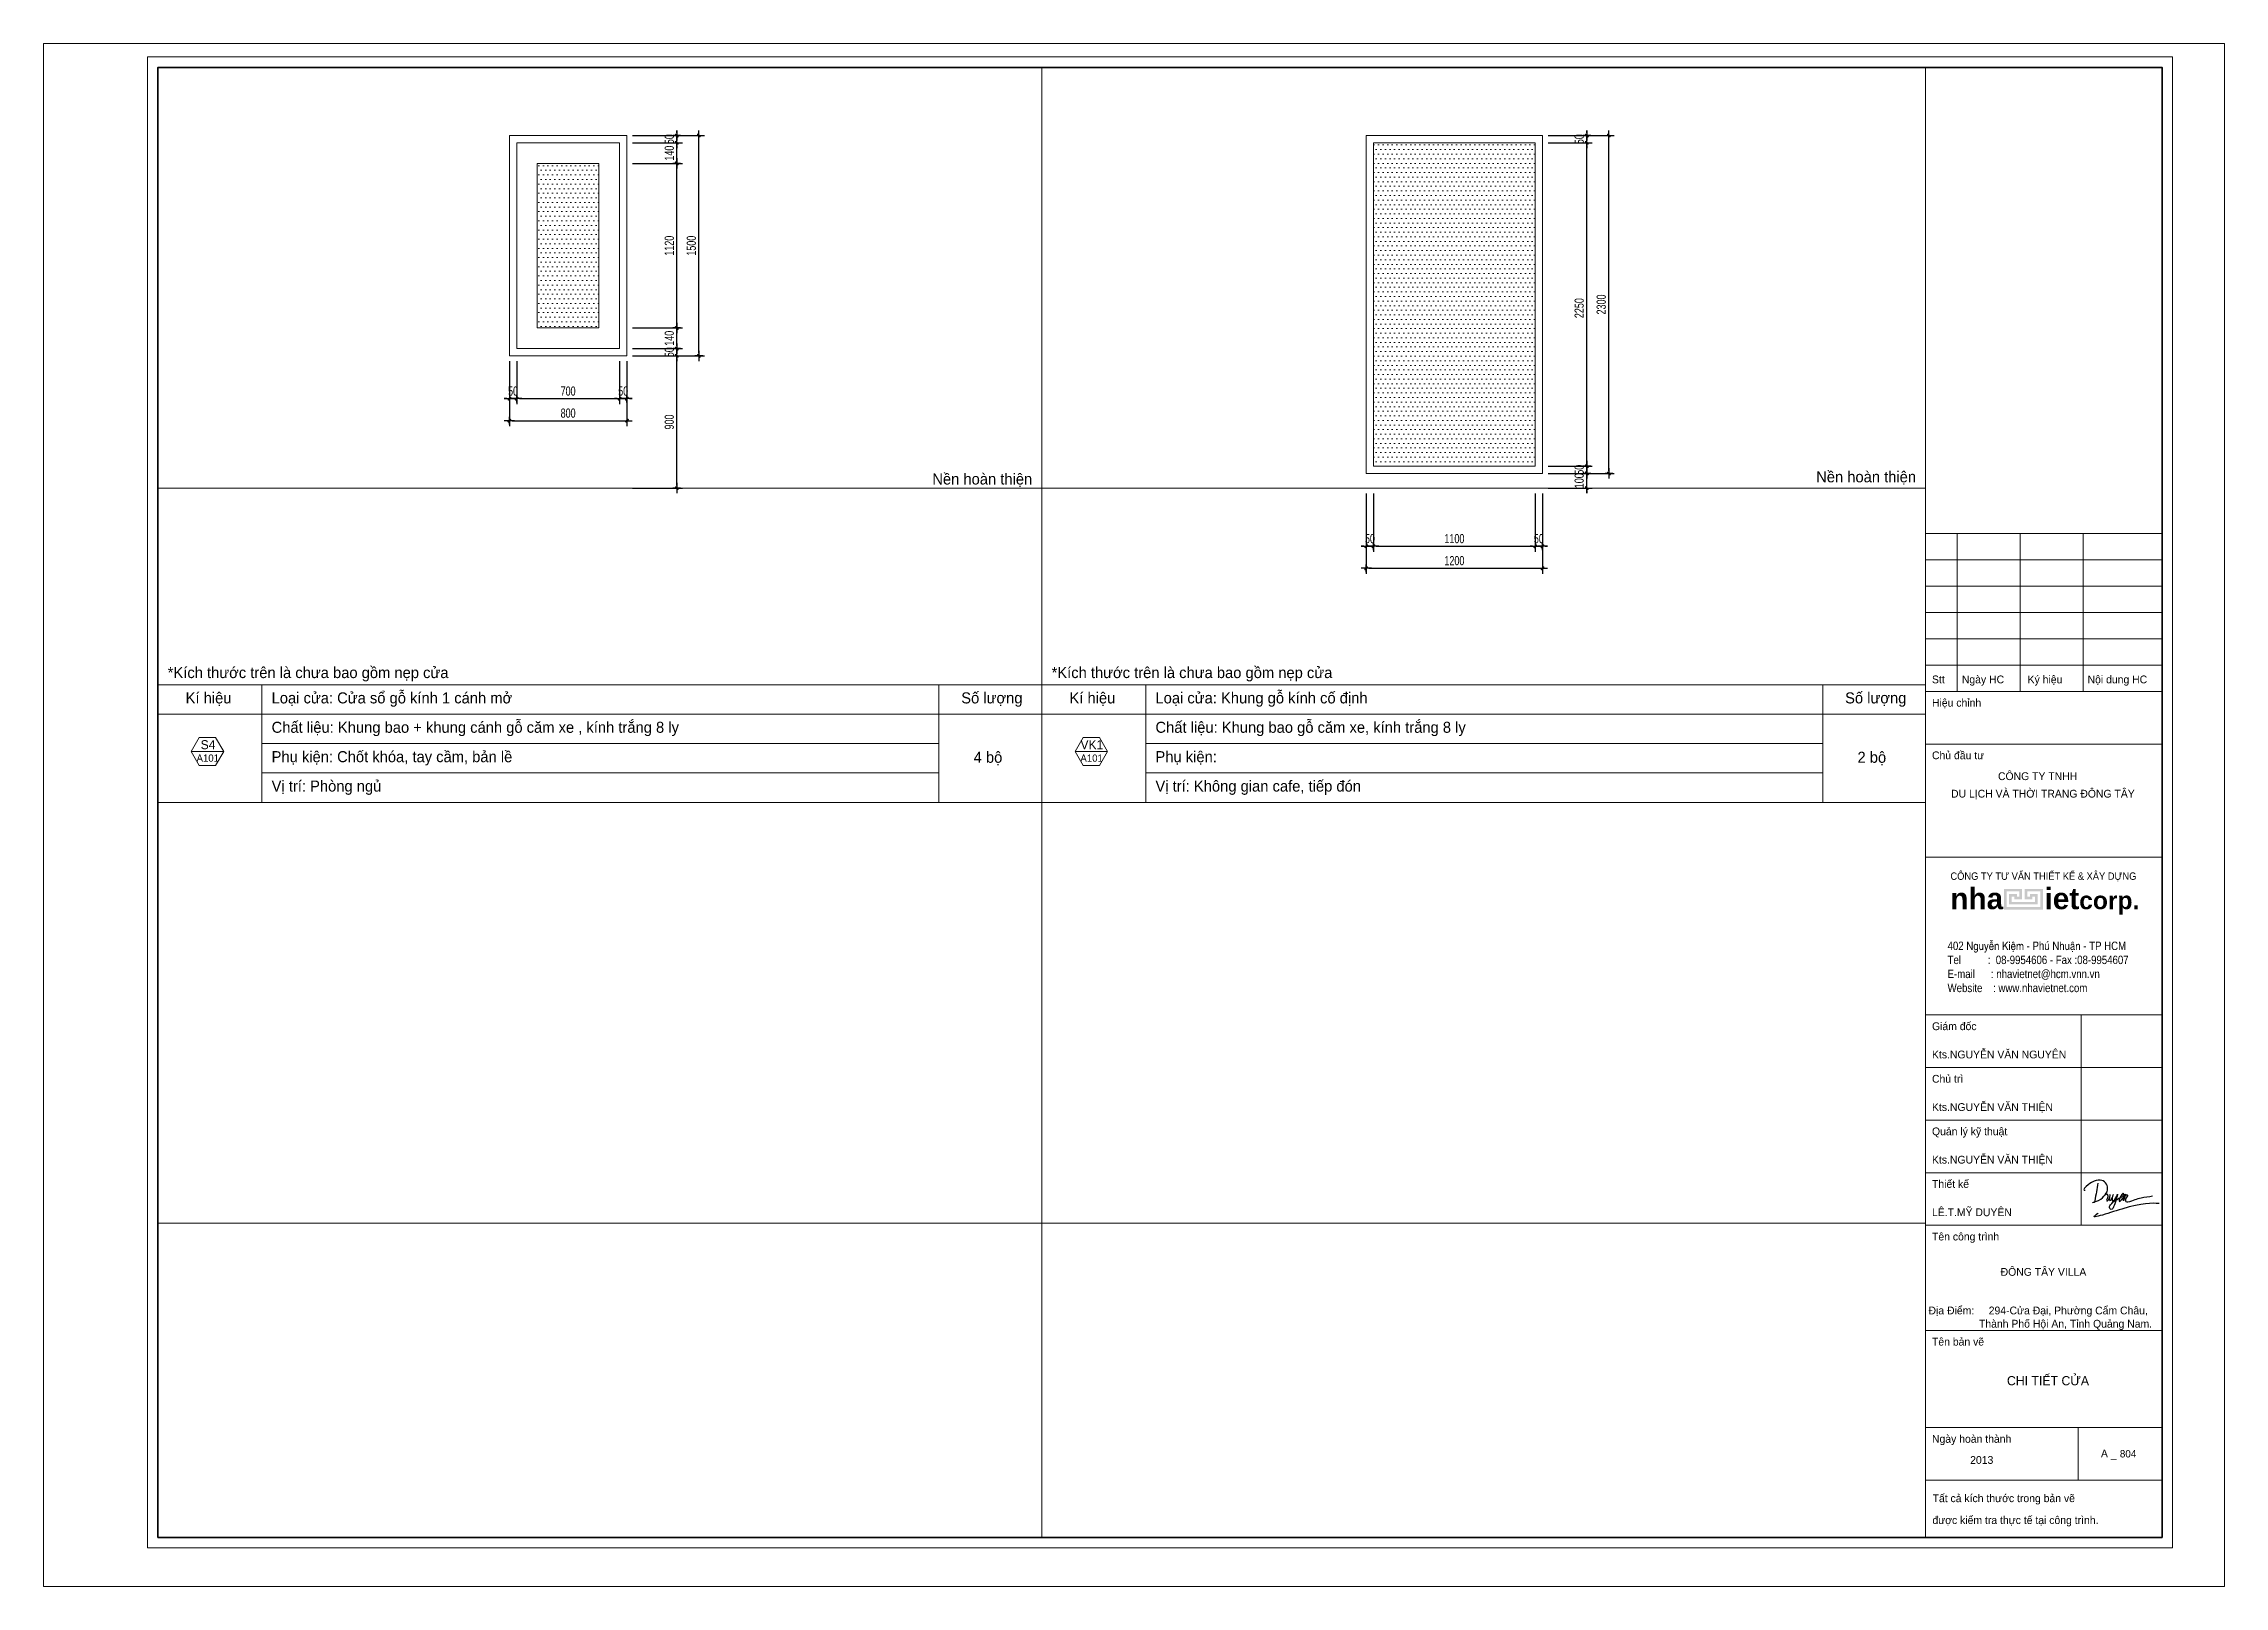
# Model space of a CAD drawing. Header units: inches. Extents: x 88947 to 296847, y 35049 to 161062.
# Drawn here: x 252297 to 267147, y 56051 to 66552 of the extents above; entities that cross this region are included whole.
import ezdxf
from ezdxf.enums import TextEntityAlignment as Align
from ezdxf.xclip import XClip

# ---------------------------------------------------------------- set-up
doc = ezdxf.new("R2010")
doc.units = ezdxf.units.IN
doc.header["$MEASUREMENT"] = 0
doc.header["$XCLIPFRAME"] = 0
doc.header["$PDMODE"] = 1
doc.layers.add('$AUDIT_BAD_LAYER1', color=7, linetype='Continuous')
doc.layers.add('text', color=2, linetype='Continuous')
for name, color, linetype, lineweight in [('0.15', 175, 'Continuous', 20), ('0.4', 1, 'Continuous', 30), ('A-Dims', 145, 'Continuous', 25), ('A-Text', 30, 'Continuous', 9), ('A-Wall', 2, 'Continuous', 35), ('CUA', 42, 'Continuous', 20), ('DIM', 7, 'Continuous', 25), ('DOOR', 142, 'Continuous', 15), ('HACTH', 8, 'Continuous', 5), ('KHUNG 2', 144, 'Continuous', 18), ('KY HIEU', 4, 'Continuous', 25), ('NETMANH', 192, 'Continuous', 18)]:
    doc.layers.add(name, color=color, linetype=linetype, lineweight=lineweight)
doc.styles.add('FRANKO', font='VFRANKO.TTF')
doc.styles.add('KH-TEXT', font='VAVON.TTF')
doc.styles.add('KHUNGTEN', font='VHELVEB.TTF')
doc.styles.add('VNI-HELVE-CONDENSE', font='VNARIAL.TTF', dxfattribs={"width": 0.7})
doc.dimstyles.new('TAS-50', dxfattribs={"dimscale": 25, "dimtxt": 2.5, "dimasz": 0.7, "dimexe": 1.5, "dimexo": 1.5, "dimgap": 0.8, "dimtad": 1, "dimdec": 0, "dimzin": 3, "dimdsep": 46, "dimtxsty": 'VNI-HELVE-CONDENSE', "dimblk": 'TICK', "dimcen": 2.5, "dimclrt": 71, "dimazin": 2, "dimtfac": 0.75, "dimtdec": 0, "dimtix": 1, "dimtmove": 2, "dimatfit": 2, "dimldrblk": 'TICK123', "dimfxl": 1.5, "dimtolj": 1, "dimtzin": 0, "dimarcsym": 0})

msp = doc.modelspace()

# ---------------------------------------------------------------- texts
at = {"layer": 'A-Text', "style": 'FRANKO'}
for s, p in [('Neàn hoaøn thieän', (258348.9, 63551.5)), ('Neàn hoaøn thieän', (264367.5, 63566.2)), ('*Kích thöôùc treân laø chöa bao goàm neïp cöûa', (253142.5, 62233.8)), ('*Kích thöôùc treân laø chöa bao goàm neïp cöûa', (259161.1, 62233.8)), ('Kí hieäu', (253264.3, 62061.4)), ('Loaïi cöûa: Cöûa soå goã kính 1 caùnh môû ', (253849.8, 62061.4)), ('Soá löôïng', (258545.9, 62061.4)), ('Kí hieäu', (259282.9, 62061.4)), ('Loaïi cöûa: Khung goã kính coá ñònh ', (259868.4, 62061.4)), ('Soá löôïng', (264564.5, 62061.4)), ('Chaát lieäu: Khung bao + khung caùnh goã caêm xe , kính traéng 8 ly ', (253849.8, 61861.4)), ('Chaát lieäu: Khung bao goã caêm xe, kính traéng 8 ly ', (259868.4, 61861.4)), ('Phuï kieän: Choát khoùa, tay caàm, baûn leà', (253849.8, 61661.4)), ('4 boä', (258630.3, 61657.4)), ('Phuï kieän:', (259868.4, 61661.4)), ('2 boä', (264648.9, 61657.4)), ('Vò trí: Phoøng nguû', (253849.8, 61461.4)), ('Vò trí: Khoâng gian cafe, tieáp ñoùn', (259868.4, 61461.4))]:
    msp.add_text(s, height=75, dxfattribs=at).set_placement(p)
at = {"layer": 'text', "style": 'FRANKO'}
for s, height, p in [('CHI TIEÁT CÖÛA', 62.5, (265666.7, 57420)), ('804', 50, (266435.7, 56928.8))]:
    msp.add_text(s, height=height, dxfattribs=at).set_placement(p)

# ---------------------------------------------------------------- blocks, each defined once
blk = doc.blocks.new('A$C48464BC3')
at = {"layer": 'HACTH'}
h = blk.add_hatch(dxfattribs=at)
h.set_pattern_fill('DOTS', color=256, scale=500, style=0)
h.set_pattern_definition([(0, (190, 190), (15.625, 31.25), [0, -31.25])])
h.paths.add_polyline_path([(610, 1310), (190, 1310), (190, 190), (610, 190)])
at = {"layer": 'CUA'}
for points in [[(0, 1500), (800, 1500), (800, 0), (0, 0)], [(750, 1450), (50, 1450), (50, 50), (750, 50)], [(750, 1450), (750, 1450), (750, 50), (750, 50)], [(610, 1310), (190, 1310), (190, 190), (610, 190)]]:
    blk.add_lwpolyline(points, close=True, dxfattribs=at)
blk.add_lwpolyline([(750, 1450), (750, 50), (50, 50), (50, 1450), (750, 1450)], dxfattribs=at)
blk = doc.blocks.new('TICK')
at = {"layer": 'A-Dims', "color": 1}
for p, q in [((-2, 0), (2, 0)), ((0, 1.5), (0, -1.5))]:
    blk.add_line(p, q, dxfattribs=at)
at = {"layer": 'A-Dims', "color": 1, "const_width": 0.788}
blk.add_lwpolyline([(-0.33, -0.35), (0.38, 0.38)], dxfattribs=at)
at = {"layer": 'A-Dims', "color": 1, "const_width": 0.394}
for points in [[(0.24, 0.52, -0.414214), (0.52, 0.52, -1)], [(0.52, 0.52, -0.414214), (0.52, 0.24, -1)], [(-0.47, -0.21, 0.414214), (-0.47, -0.49, 1)], [(-0.47, -0.49, 0.414214), (-0.19, -0.49, 1)]]:
    blk.add_lwpolyline(points, format="xyb", dxfattribs=at)
blk = doc.blocks.new('*D3523')
at = {"layer": 'Defpoints', "color": 0}
for p in [(256269, 64477), (256609, 64477), (256269, 64427)]:
    blk.add_point(p, dxfattribs=at)
at = {"layer": 'DIM', "color": 0, "lineweight": -2}
for p, q in [((256307, 64477), (256647, 64477)), ((256609, 64495), (256609, 64512)), ((256609, 64427), (256609, 64477)), ((256307, 64427), (256647, 64427)), ((256609, 64410), (256609, 64392))]:
    blk.add_line(p, q, dxfattribs=at)
at = {"layer": 'DIM', "color": 0, "lineweight": -2, "xscale": 17.5, "yscale": 17.5, "zscale": 17.5}
for p, rotation in [((256609, 64477), 270), ((256609, 64427), 90)]:
    blk.add_blockref('TICK', p, dxfattribs=dict(at, rotation=rotation))
at = {"layer": 'DIM', "color": 71, "insert": (256558, 64452), "char_height": 62.5, "attachment_point": 5, "rotation": 90, "style": 'VNI-HELVE-CONDENSE'}
blk.add_mtext('\\A1;50', dxfattribs=at)
blk = doc.blocks.new('TICK123')
at = {"layer": 'A-Dims', "color": 1}
blk.add_lwpolyline([(0.05, 0, 0, 0.84, 0), (-2.11, 0, 8.4, 8.4, 0)], format="xyseb", dxfattribs=at)
blk = doc.blocks.new('*D3524')
at = {"layer": 'Defpoints', "color": 0}
for p in [(256269, 64617), (256609, 64617), (256269, 64477)]:
    blk.add_point(p, dxfattribs=at)
at = {"layer": 'DIM', "color": 0, "lineweight": -2}
for p, q in [((256307, 64617), (256647, 64617)), ((256609, 64495), (256609, 64600)), ((256307, 64477), (256647, 64477))]:
    blk.add_line(p, q, dxfattribs=at)
at = {"layer": 'DIM', "color": 0, "lineweight": -2, "xscale": 17.5, "yscale": 17.5, "zscale": 17.5}
for p, rotation in [((256609, 64617), 90), ((256609, 64477), 270)]:
    blk.add_blockref('TICK', p, dxfattribs=dict(at, rotation=rotation))
at = {"layer": 'DIM', "color": 71, "insert": (256558, 64547), "char_height": 62.5, "attachment_point": 5, "rotation": 90, "style": 'VNI-HELVE-CONDENSE'}
blk.add_mtext('\\A1;140', dxfattribs=at)
blk = doc.blocks.new('*D3525')
at = {"layer": 'Defpoints', "color": 0}
for p in [(256269, 65927), (256269, 65877), (256609, 65927)]:
    blk.add_point(p, dxfattribs=at)
at = {"layer": 'DIM', "color": 0, "lineweight": -2}
for p, q in [((256609, 65945), (256609, 65962)), ((256307, 65927), (256647, 65927)), ((256307, 65877), (256647, 65877)), ((256609, 65877), (256609, 65927)), ((256609, 65860), (256609, 65842))]:
    blk.add_line(p, q, dxfattribs=at)
at = {"layer": 'DIM', "color": 0, "lineweight": -2, "xscale": 17.5, "yscale": 17.5, "zscale": 17.5}
for p, rotation in [((256609, 65927), 270), ((256609, 65877), 90)]:
    blk.add_blockref('TICK', p, dxfattribs=dict(at, rotation=rotation))
at = {"layer": 'DIM', "color": 71, "insert": (256558, 65902), "char_height": 62.5, "attachment_point": 5, "rotation": 90, "style": 'VNI-HELVE-CONDENSE'}
blk.add_mtext('\\A1;50', dxfattribs=at)
blk = doc.blocks.new('*D3526')
at = {"layer": 'Defpoints', "color": 0}
for p in [(256269, 65737), (256609, 65737), (256269, 64617)]:
    blk.add_point(p, dxfattribs=at)
at = {"layer": 'DIM', "color": 0, "lineweight": -2}
for p, q in [((256307, 65737), (256647, 65737)), ((256609, 64635), (256609, 65720)), ((256307, 64617), (256647, 64617))]:
    blk.add_line(p, q, dxfattribs=at)
at = {"layer": 'DIM', "color": 0, "lineweight": -2, "xscale": 17.5, "yscale": 17.5, "zscale": 17.5}
for p, rotation in [((256609, 65737), 90), ((256609, 64617), 270)]:
    blk.add_blockref('TICK', p, dxfattribs=dict(at, rotation=rotation))
at = {"layer": 'DIM', "color": 71, "insert": (256558, 65177), "char_height": 62.5, "attachment_point": 5, "rotation": 90, "style": 'VNI-HELVE-CONDENSE'}
blk.add_mtext('\\A1;1120', dxfattribs=at)
blk = doc.blocks.new('*D3527')
at = {"layer": 'Defpoints', "color": 0}
for p in [(256269, 65877), (256609, 65877), (256269, 65737)]:
    blk.add_point(p, dxfattribs=at)
at = {"layer": 'DIM', "color": 0, "lineweight": -2}
for p, q in [((256307, 65877), (256647, 65877)), ((256609, 65755), (256609, 65860)), ((256307, 65737), (256647, 65737))]:
    blk.add_line(p, q, dxfattribs=at)
at = {"layer": 'DIM', "color": 0, "lineweight": -2, "xscale": 17.5, "yscale": 17.5, "zscale": 17.5}
for p, rotation in [((256609, 65877), 90), ((256609, 65737), 270)]:
    blk.add_blockref('TICK', p, dxfattribs=dict(at, rotation=rotation))
at = {"layer": 'DIM', "color": 71, "insert": (256558, 65807), "char_height": 62.5, "attachment_point": 5, "rotation": 90, "style": 'VNI-HELVE-CONDENSE'}
blk.add_mtext('\\A1;140', dxfattribs=at)
blk = doc.blocks.new('*D3528')
at = {"layer": 'Defpoints', "color": 0}
for p in [(256419, 65927), (256759, 65927), (256419, 64427)]:
    blk.add_point(p, dxfattribs=at)
at = {"layer": 'DIM', "color": 0, "lineweight": -2}
for p, q in [((256457, 65927), (256797, 65927)), ((256759, 64445), (256759, 65910)), ((256457, 64427), (256797, 64427))]:
    blk.add_line(p, q, dxfattribs=at)
at = {"layer": 'DIM', "color": 0, "lineweight": -2, "xscale": 17.5, "yscale": 17.5, "zscale": 17.5}
for p, rotation in [((256759, 65927), 90), ((256759, 64427), 270)]:
    blk.add_blockref('TICK', p, dxfattribs=dict(at, rotation=rotation))
at = {"layer": 'DIM', "color": 71, "insert": (256708, 65177), "char_height": 62.5, "attachment_point": 5, "rotation": 90, "style": 'VNI-HELVE-CONDENSE'}
blk.add_mtext('\\A1;1500', dxfattribs=at)
blk = doc.blocks.new('*D3529')
at = {"layer": 'Defpoints', "color": 0}
for p in [(256269, 64427), (256609, 64427), (256269, 63527)]:
    blk.add_point(p, dxfattribs=at)
at = {"layer": 'DIM', "color": 0, "lineweight": -2}
for p, q in [((256307, 64427), (256647, 64427)), ((256609, 63545), (256609, 64410)), ((256307, 63527), (256647, 63527))]:
    blk.add_line(p, q, dxfattribs=at)
at = {"layer": 'DIM', "color": 0, "lineweight": -2, "xscale": 17.5, "yscale": 17.5, "zscale": 17.5}
for p, rotation in [((256609, 64427), 90), ((256609, 63527), 270)]:
    blk.add_blockref('TICK', p, dxfattribs=dict(at, rotation=rotation))
at = {"layer": 'DIM', "color": 71, "insert": (256558, 63977), "char_height": 62.5, "attachment_point": 5, "rotation": 90, "style": 'VNI-HELVE-CONDENSE'}
blk.add_mtext('\\A1;900', dxfattribs=at)
blk = doc.blocks.new('*D3530')
at = {"layer": 'Defpoints', "color": 0}
for p in [(255469, 64427), (255519, 64427), (255519, 64136)]:
    blk.add_point(p, dxfattribs=at)
at = {"layer": 'DIM', "color": 0, "lineweight": -2}
for p, q in [((255469, 64390), (255469, 64098)), ((255519, 64390), (255519, 64098)), ((255452, 64136), (255434, 64136)), ((255469, 64136), (255519, 64136)), ((255537, 64136), (255554, 64136))]:
    blk.add_line(p, q, dxfattribs=at)
at = {"layer": 'DIM', "color": 0, "lineweight": -2, "xscale": 17.5, "yscale": 17.5, "zscale": 17.5}
blk.add_blockref('TICK', (255469, 64136), dxfattribs=at)
at = {"layer": 'DIM', "color": 0, "lineweight": -2, "xscale": 17.5, "yscale": 17.5, "zscale": 17.5, "rotation": 180}
blk.add_blockref('TICK', (255519, 64136), dxfattribs=at)
at = {"layer": 'DIM', "color": 71, "insert": (255494, 64187), "char_height": 62.5, "attachment_point": 5, "style": 'VNI-HELVE-CONDENSE'}
blk.add_mtext('\\A1;50', dxfattribs=at)
blk = doc.blocks.new('*D3531')
at = {"layer": 'Defpoints', "color": 0}
for p in [(255519, 64427), (256219, 64427), (256219, 64136)]:
    blk.add_point(p, dxfattribs=at)
at = {"layer": 'DIM', "color": 0, "lineweight": -2}
for p, q in [((255519, 64390), (255519, 64098)), ((256219, 64390), (256219, 64098)), ((255537, 64136), (256202, 64136))]:
    blk.add_line(p, q, dxfattribs=at)
at = {"layer": 'DIM', "color": 0, "lineweight": -2, "xscale": 17.5, "yscale": 17.5, "zscale": 17.5, "rotation": 180}
blk.add_blockref('TICK', (255519, 64136), dxfattribs=at)
at = {"layer": 'DIM', "color": 0, "lineweight": -2, "xscale": 17.5, "yscale": 17.5, "zscale": 17.5}
blk.add_blockref('TICK', (256219, 64136), dxfattribs=at)
at = {"layer": 'DIM', "color": 71, "insert": (255869, 64187), "char_height": 62.5, "attachment_point": 5, "style": 'VNI-HELVE-CONDENSE'}
blk.add_mtext('\\A1;700', dxfattribs=at)
blk = doc.blocks.new('*D3532')
at = {"layer": 'Defpoints', "color": 0}
for p in [(256219, 64427), (256269, 64427), (256269, 64136)]:
    blk.add_point(p, dxfattribs=at)
at = {"layer": 'DIM', "color": 0, "lineweight": -2}
for p, q in [((256219, 64390), (256219, 64098)), ((256269, 64390), (256269, 64098)), ((256202, 64136), (256184, 64136)), ((256219, 64136), (256269, 64136)), ((256287, 64136), (256304, 64136))]:
    blk.add_line(p, q, dxfattribs=at)
at = {"layer": 'DIM', "color": 0, "lineweight": -2, "xscale": 17.5, "yscale": 17.5, "zscale": 17.5}
blk.add_blockref('TICK', (256219, 64136), dxfattribs=at)
at = {"layer": 'DIM', "color": 0, "lineweight": -2, "xscale": 17.5, "yscale": 17.5, "zscale": 17.5, "rotation": 180}
blk.add_blockref('TICK', (256269, 64136), dxfattribs=at)
at = {"layer": 'DIM', "color": 71, "insert": (256244, 64187), "char_height": 62.5, "attachment_point": 5, "style": 'VNI-HELVE-CONDENSE'}
blk.add_mtext('\\A1;50', dxfattribs=at)
blk = doc.blocks.new('*D3533')
at = {"layer": 'Defpoints', "color": 0}
for p in [(255469, 64427), (256269, 64427), (256269, 63986)]:
    blk.add_point(p, dxfattribs=at)
at = {"layer": 'DIM', "color": 0, "lineweight": -2}
for p, q in [((255469, 64390), (255469, 63948)), ((256269, 64390), (256269, 63948)), ((255487, 63986), (256252, 63986))]:
    blk.add_line(p, q, dxfattribs=at)
at = {"layer": 'DIM', "color": 0, "lineweight": -2, "xscale": 17.5, "yscale": 17.5, "zscale": 17.5, "rotation": 180}
blk.add_blockref('TICK', (255469, 63986), dxfattribs=at)
at = {"layer": 'DIM', "color": 0, "lineweight": -2, "xscale": 17.5, "yscale": 17.5, "zscale": 17.5}
blk.add_blockref('TICK', (256269, 63986), dxfattribs=at)
at = {"layer": 'DIM', "color": 71, "insert": (255869, 64037), "char_height": 62.5, "attachment_point": 5, "style": 'VNI-HELVE-CONDENSE'}
blk.add_mtext('\\A1;800', dxfattribs=at)
blk = doc.blocks.new('KH-WIN')
blk.add_line((-4.52, 0), (4.52, 0))
blk.add_lwpolyline([(-2.26, 3.91), (-4.52, 0), (-2.26, -3.91), (2.26, -3.91), (4.52, 0), (2.26, 3.91)], close=True)
at = {"color": 3, "style": 'KH-TEXT'}
blk.add_attdef('SYMBOL', text='', height=2.5, dxfattribs=at).set_placement((0.15, 1.89), align=Align.MIDDLE_CENTER)
at = {"style": 'KH-TEXT'}
blk.add_attdef('TYPE', text='', height=2, dxfattribs=at).set_placement((0.09, -1.83), align=Align.MIDDLE_CENTER)
blk = doc.blocks.new('A$C22DF5D2D')
for points in [[(-10, 1159), (-123, 479), (-148, 421), (-212, 409), (-104, 451), (219, 660), (363, 901), (147, 1267), (-150, 1235), (-388, 1094), (-537, 889), (-506, 892)], [(2356, 378), (916, 165), (-61, -39), (0, 0), (-61, -39)], [(255, 700), (290, 728), (339, 743), (363, 705), (341, 552), (331, 483), (357, 485), (464, 729), (431, 561), (448, 495), (513, 535), (530, 566), (588, 726), (535, 529), (559, 486), (639, 526), (747, 742), (622, 304), (565, 189), (507, 143), (444, 188), (443, 257), (521, 382), (803, 578), (926, 655), (981, 729), (981, 766), (870, 665), (831, 456), (904, 515), (1051, 736), (976, 480), (1094, 717), (1127, 703), (1105, 634), (1056, 499), (1066, 460), (1148, 442), (1421, 530), (1656, 597), (2094, 666)]]:
    blk.add_spline(points, degree=3)
blk = doc.blocks.new('khung ten')
at = {"layer": '0.4'}
h = blk.add_hatch(color=256, dxfattribs=at)
h.paths.add_polyline_path([(303108, -206615), (302758, -206615), (302758, -207015), (303508, -207015), (303508, -206615), (303158, -206615), (303158, -206815), (303308, -206815), (303308, -206765), (303358, -206765), (303358, -206865), (302908, -206865), (302908, -206765), (302958, -206765), (302958, -206815), (303108, -206815)])
h.paths.add_polyline_path([(303058, -206665), (303058, -206765), (303008, -206765), (303008, -206715), (302858, -206715), (302858, -206915), (303408, -206915), (303408, -206715), (303258, -206715), (303258, -206765), (303208, -206765), (303208, -206665), (303458, -206665), (303458, -206965), (302808, -206965), (302808, -206665)], flags=16)
at = {"layer": '0.15', "ltscale": 0.7}
blk.add_line((301249, -213090), (305804, -213090), dxfattribs=at)
at = {"layer": 'A-Wall', "ltscale": 0.7}
blk.add_lwpolyline([(267204, -219099), (305804, -219099), (305804, -190799), (267204, -190799)], close=True, dxfattribs=at)
at = {"layer": 'KHUNG 2', "ltscale": 0.7}
for p, q in [((301249, -219099), (301249, -190799)), ((301249, -199776), (305804, -199776)), ((301856, -202813), (301856, -199776)), ((303071, -202813), (303071, -199776)), ((304286, -202813), (304286, -199776)), ((301249, -200282), (305804, -200282)), ((301249, -200789), (305804, -200789)), ((305804, -201295), (301249, -201295)), ((301249, -201801), (305804, -201801)), ((301249, -202307), (305804, -202307)), ((301249, -202813), (305804, -202813)), ((301249, -203826), (305804, -203826)), ((301249, -206004), (305804, -206004)), ((301249, -209041), (305804, -209041)), ((304246, -213090), (304246, -209041)), ((301249, -210053), (305804, -210053)), ((301249, -211065), (305804, -211065)), ((301249, -212078), (305804, -212078)), ((301249, -213090), (305804, -213090)), ((301249, -215115), (305804, -215115)), ((301249, -216986), (305804, -216986)), ((304185, -217998), (304185, -216986)), ((301249, -217998), (305804, -217998))]:
    blk.add_line(p, q, dxfattribs=at)
blk.add_lwpolyline([(267004, -219299), (306004, -219299), (306004, -190599), (267004, -190599)], close=True, dxfattribs=at)
at = {"layer": 'NETMANH', "ltscale": 0.7}
blk.add_lwpolyline([(265004, -220042), (307004, -220042), (307004, -190342), (265004, -190342)], close=True, dxfattribs=at)
at = {"layer": 'text', "linetype": 'Continuous', "xscale": 0.5, "yscale": 0.5, "zscale": 0.5}
blk.add_blockref('A$C22DF5D2D', (304573, -212860), dxfattribs=at)
at = {"layer": '$AUDIT_BAD_LAYER1', "color": 2, "linetype": 'Continuous', "style": 'KHUNGTEN', "width": 0.9}
blk.add_text('COÂNG TY TÖ VAÁN THIEÁT KEÁ & XAÂY DÖÏNG', height=142.53, dxfattribs=at).set_placement((303519, -206369), align=Align.MIDDLE_CENTER)
at = {"layer": '$AUDIT_BAD_LAYER1', "color": 2, "linetype": 'Continuous', "insert": (301673, -207630), "char_height": 161.97, "width": 6102.51, "attachment_point": 1, "style": 'KHUNGTEN'}
blk.add_mtext('{\\fVNI-Helve-Condense|b0|i0|c0|p2;402 Nguyeãn Kieäm - Phuù Nhuaän - TP HCM \\PTel          :  08-9954606 - Fax :08-9954607\\PE-mail      : nhavietnet@hcm.vnn.vn\\PWebsite    : www.nhavietnet.com}', dxfattribs=at)
at = {"layer": 'text', "linetype": 'Continuous', "style": 'FRANKO'}
for s, p in [('Stt', (301373, -202657)), ('Ngaøy HC', (301948, -202657)), ('Kyù hieäu', (303215, -202657)), ('Noäi dung HC', (304369, -202657)), ('Hieäu chænh', (301373, -203106)), ('Chuû ñaàu tö', (301373, -204118)), ('COÂNG TY TNHH ', (302644, -204520)), ('DU LÒCH VAØ THÔØI TRANG ÑOÂNG TAÂY', (301740, -204857)), ('Giaùm ñoác', (301373, -209334)), ('Kts.NGUYEÃN VAÊN NGUYEÂN', (301373, -209878)), ('Chuû trì', (301373, -210346)), ('Kts.NGUYEÃN VAÊN THIEÄN', (301373, -210890)), ('Quaûn lyù kyõ thuaät', (301373, -211358)), ('Kts.NGUYEÃN VAÊN THIEÄN', (301373, -211903)), ('Thieát keá', (301373, -212370)), ('LEÂ.T.MYÕ DUYEÂN', (301373, -212915)), ('Teân coâng trình', (301373, -213383)), ('ÑOÂNG TAÂY VILLA', (302695, -214063)), ('Ñòa Ñieåm:     294-Cöûa Ñaïi, Phöôøng Caåm Chaâu, ', (301306, -214806)), ('Thaønh Phoá Hoäi An, Tænh Quaûng Nam.', (302278, -215061)), ('Teân baûn veõ ', (301373, -215407)), ('Ngaøy hoaøn thaønh', (301373, -217278)), ('2013', (302108, -217684)), ('A _ ', (304627, -217560)), ('Taát caû kích thöôùc trong baûn veõ ', (301385, -218421)), ('ñöôïc kieåm tra thöïc teá taïi coâng trình.', (301381, -218842))]:
    blk.add_text(s, height=150, dxfattribs=at).set_placement(p)
at = {"layer": 'text', "linetype": 'Continuous', "insert": (303546, -206852), "char_height": 410.12, "width": 9417.44, "attachment_point": 5, "style": 'KHUNGTEN'}
blk.add_mtext('{\\fVNI-Helve|b1|i0|c0|p2;nha     iet\\H0.8274x;corp.}', dxfattribs=at)
blk = doc.blocks.new('A$C4BE251A1')
at = {"layer": 'HACTH'}
h = blk.add_hatch(dxfattribs=at)
h.set_pattern_fill('DOTS', color=256, scale=500, style=0)
h.set_pattern_definition([(0, (-50, 50), (15.625, 31.25), [0, -31.25])])
h.paths.add_polyline_path([(1050, 50), (1050, 2250), (-50, 2250), (-50, 50)])
at = {"layer": 'CUA'}
for points in [[(1100, 0), (1100, 2300), (-100, 2300), (-100, 0)], [(1050, 50), (1050, 2250), (-50, 2250), (-50, 50)]]:
    blk.add_lwpolyline(points, close=True, dxfattribs=at)
blk = doc.blocks.new('*D3534')
at = {"layer": 'Defpoints', "color": 0}
for p in [(261304, 63527), (261354, 63527), (261354, 63131)]:
    blk.add_point(p, dxfattribs=at)
at = {"layer": 'DIM', "color": 0, "lineweight": -2}
for p, q in [((261304, 63490), (261304, 63094)), ((261354, 63490), (261354, 63094)), ((261287, 63131), (261269, 63131)), ((261304, 63131), (261354, 63131)), ((261372, 63131), (261389, 63131))]:
    blk.add_line(p, q, dxfattribs=at)
at = {"layer": 'DIM', "color": 0, "lineweight": -2, "xscale": 17.5, "yscale": 17.5, "zscale": 17.5}
blk.add_blockref('TICK', (261304, 63131), dxfattribs=at)
at = {"layer": 'DIM', "color": 0, "lineweight": -2, "xscale": 17.5, "yscale": 17.5, "zscale": 17.5, "rotation": 180}
blk.add_blockref('TICK', (261354, 63131), dxfattribs=at)
at = {"layer": 'DIM', "color": 71, "insert": (261329, 63183), "char_height": 62.5, "attachment_point": 5, "style": 'VNI-HELVE-CONDENSE'}
blk.add_mtext('\\A1;50', dxfattribs=at)
blk = doc.blocks.new('*D3535')
at = {"layer": 'Defpoints', "color": 0}
for p in [(261354, 63527), (262454, 63527), (262454, 63131)]:
    blk.add_point(p, dxfattribs=at)
at = {"layer": 'DIM', "color": 0, "lineweight": -2}
for p, q in [((261354, 63490), (261354, 63094)), ((262454, 63490), (262454, 63094)), ((261372, 63131), (262437, 63131))]:
    blk.add_line(p, q, dxfattribs=at)
at = {"layer": 'DIM', "color": 0, "lineweight": -2, "xscale": 17.5, "yscale": 17.5, "zscale": 17.5, "rotation": 180}
blk.add_blockref('TICK', (261354, 63131), dxfattribs=at)
at = {"layer": 'DIM', "color": 0, "lineweight": -2, "xscale": 17.5, "yscale": 17.5, "zscale": 17.5}
blk.add_blockref('TICK', (262454, 63131), dxfattribs=at)
at = {"layer": 'DIM', "color": 71, "insert": (261904, 63183), "char_height": 62.5, "attachment_point": 5, "style": 'VNI-HELVE-CONDENSE'}
blk.add_mtext('\\A1;1100', dxfattribs=at)
blk = doc.blocks.new('*D3536')
at = {"layer": 'Defpoints', "color": 0}
for p in [(262454, 63527), (262504, 63527), (262504, 63131)]:
    blk.add_point(p, dxfattribs=at)
at = {"layer": 'DIM', "color": 0, "lineweight": -2}
for p, q in [((262454, 63490), (262454, 63094)), ((262504, 63490), (262504, 63094)), ((262437, 63131), (262419, 63131)), ((262454, 63131), (262504, 63131)), ((262522, 63131), (262539, 63131))]:
    blk.add_line(p, q, dxfattribs=at)
at = {"layer": 'DIM', "color": 0, "lineweight": -2, "xscale": 17.5, "yscale": 17.5, "zscale": 17.5}
blk.add_blockref('TICK', (262454, 63131), dxfattribs=at)
at = {"layer": 'DIM', "color": 0, "lineweight": -2, "xscale": 17.5, "yscale": 17.5, "zscale": 17.5, "rotation": 180}
blk.add_blockref('TICK', (262504, 63131), dxfattribs=at)
at = {"layer": 'DIM', "color": 71, "insert": (262479, 63183), "char_height": 62.5, "attachment_point": 5, "style": 'VNI-HELVE-CONDENSE'}
blk.add_mtext('\\A1;50', dxfattribs=at)
blk = doc.blocks.new('*D3537')
at = {"layer": 'Defpoints', "color": 0}
for p in [(261304, 63527), (262504, 63527), (262504, 62981)]:
    blk.add_point(p, dxfattribs=at)
at = {"layer": 'DIM', "color": 0, "lineweight": -2}
for p, q in [((261304, 63490), (261304, 62944)), ((262504, 63490), (262504, 62944)), ((261322, 62981), (262487, 62981))]:
    blk.add_line(p, q, dxfattribs=at)
at = {"layer": 'DIM', "color": 0, "lineweight": -2, "xscale": 17.5, "yscale": 17.5, "zscale": 17.5, "rotation": 180}
blk.add_blockref('TICK', (261304, 62981), dxfattribs=at)
at = {"layer": 'DIM', "color": 0, "lineweight": -2, "xscale": 17.5, "yscale": 17.5, "zscale": 17.5}
blk.add_blockref('TICK', (262504, 62981), dxfattribs=at)
at = {"layer": 'DIM', "color": 71, "insert": (261904, 63033), "char_height": 62.5, "attachment_point": 5, "style": 'VNI-HELVE-CONDENSE'}
blk.add_mtext('\\A1;1200', dxfattribs=at)
blk = doc.blocks.new('*D3538')
at = {"layer": 'Defpoints', "color": 0}
for p in [(262504, 63677), (262504, 63627), (262806, 63677)]:
    blk.add_point(p, dxfattribs=at)
at = {"layer": 'DIM', "color": 0, "lineweight": -2}
for p, q in [((262806, 63695), (262806, 63712)), ((262542, 63677), (262843, 63677)), ((262542, 63627), (262843, 63627)), ((262806, 63627), (262806, 63677)), ((262806, 63610), (262806, 63592))]:
    blk.add_line(p, q, dxfattribs=at)
at = {"layer": 'DIM', "color": 0, "lineweight": -2, "xscale": 17.5, "yscale": 17.5, "zscale": 17.5}
for p, rotation in [((262806, 63677), 270), ((262806, 63627), 90)]:
    blk.add_blockref('TICK', p, dxfattribs=dict(at, rotation=rotation))
at = {"layer": 'DIM', "color": 71, "insert": (262754, 63652), "char_height": 62.5, "attachment_point": 5, "rotation": 90, "style": 'VNI-HELVE-CONDENSE'}
blk.add_mtext('\\A1;50', dxfattribs=at)
blk = doc.blocks.new('*D3539')
at = {"layer": 'Defpoints', "color": 0}
for p in [(262504, 65877), (262806, 65877), (262504, 63627)]:
    blk.add_point(p, dxfattribs=at)
at = {"layer": 'DIM', "color": 0, "lineweight": -2}
for p, q in [((262542, 65877), (262843, 65877)), ((262806, 63645), (262806, 65860)), ((262542, 63627), (262843, 63627))]:
    blk.add_line(p, q, dxfattribs=at)
at = {"layer": 'DIM', "color": 0, "lineweight": -2, "xscale": 17.5, "yscale": 17.5, "zscale": 17.5}
for p, rotation in [((262806, 65877), 90), ((262806, 63627), 270)]:
    blk.add_blockref('TICK', p, dxfattribs=dict(at, rotation=rotation))
at = {"layer": 'DIM', "color": 71, "insert": (262754, 64752), "char_height": 62.5, "attachment_point": 5, "rotation": 90, "style": 'VNI-HELVE-CONDENSE'}
blk.add_mtext('\\A1;2250', dxfattribs=at)
blk = doc.blocks.new('*D3540')
at = {"layer": 'Defpoints', "color": 0}
for p in [(262504, 65927), (262504, 65877), (262806, 65927)]:
    blk.add_point(p, dxfattribs=at)
at = {"layer": 'DIM', "color": 0, "lineweight": -2}
for p, q in [((262806, 65945), (262806, 65962)), ((262542, 65927), (262843, 65927)), ((262542, 65877), (262843, 65877)), ((262806, 65877), (262806, 65927)), ((262806, 65860), (262806, 65842))]:
    blk.add_line(p, q, dxfattribs=at)
at = {"layer": 'DIM', "color": 0, "lineweight": -2, "xscale": 17.5, "yscale": 17.5, "zscale": 17.5}
for p, rotation in [((262806, 65927), 270), ((262806, 65877), 90)]:
    blk.add_blockref('TICK', p, dxfattribs=dict(at, rotation=rotation))
at = {"layer": 'DIM', "color": 71, "insert": (262754, 65902), "char_height": 62.5, "attachment_point": 5, "rotation": 90, "style": 'VNI-HELVE-CONDENSE'}
blk.add_mtext('\\A1;50', dxfattribs=at)
blk = doc.blocks.new('*D3541')
at = {"layer": 'Defpoints', "color": 0}
for p in [(262504, 65927), (262956, 65927), (262504, 63627)]:
    blk.add_point(p, dxfattribs=at)
at = {"layer": 'DIM', "color": 0, "lineweight": -2}
for p, q in [((262542, 65927), (262993, 65927)), ((262956, 63645), (262956, 65910)), ((262542, 63627), (262993, 63627))]:
    blk.add_line(p, q, dxfattribs=at)
at = {"layer": 'DIM', "color": 0, "lineweight": -2, "xscale": 17.5, "yscale": 17.5, "zscale": 17.5}
for p, rotation in [((262956, 65927), 90), ((262956, 63627), 270)]:
    blk.add_blockref('TICK', p, dxfattribs=dict(at, rotation=rotation))
at = {"layer": 'DIM', "color": 71, "insert": (262904, 64777), "char_height": 62.5, "attachment_point": 5, "rotation": 90, "style": 'VNI-HELVE-CONDENSE'}
blk.add_mtext('\\A1;2300', dxfattribs=at)
blk = doc.blocks.new('*D3542')
at = {"layer": 'Defpoints', "color": 0}
for p in [(262504, 63627), (262806, 63627), (262504, 63527)]:
    blk.add_point(p, dxfattribs=at)
at = {"layer": 'DIM', "color": 0, "lineweight": -2}
for p, q in [((262542, 63627), (262843, 63627)), ((262806, 63645), (262806, 63662)), ((262806, 63527), (262806, 63627)), ((262542, 63527), (262843, 63527)), ((262806, 63510), (262806, 63492))]:
    blk.add_line(p, q, dxfattribs=at)
at = {"layer": 'DIM', "color": 0, "lineweight": -2, "xscale": 17.5, "yscale": 17.5, "zscale": 17.5}
for p, rotation in [((262806, 63627), 270), ((262806, 63527), 90)]:
    blk.add_blockref('TICK', p, dxfattribs=dict(at, rotation=rotation))
at = {"layer": 'DIM', "color": 71, "insert": (262754, 63577), "char_height": 62.5, "attachment_point": 5, "rotation": 90, "style": 'VNI-HELVE-CONDENSE'}
blk.add_mtext('\\A1;100', dxfattribs=at)

# ---------------------------------------------------------------- dimensions: what is measured, and where the dimension line sits
at = {"layer": 'DIM'}
for base, p1, p2, picture, middle in [((256609.5, 65927.2), (256269.1, 65877.2), (256269.1, 65927.2), '*D3525', (256557.6, 65902.2)), ((256759.5, 65927.2), (256419.1, 64427.2), (256419.1, 65927.2), '*D3528', (256707.6, 65177.2)), ((262805.8, 65927.2), (262504.2, 65877.2), (262504.2, 65927.2), '*D3540', (262753.9, 65902.2)), ((262955.8, 65927.2), (262504.2, 63627.2), (262504.2, 65927.2), '*D3541', (262903.8, 64777.2)), ((256609.5, 65877.2), (256269.1, 65737.2), (256269.1, 65877.2), '*D3527', (256557.6, 65807.2)), ((262805.8, 65877.2), (262504.2, 63627.2), (262504.2, 65877.2), '*D3539', (262753.9, 64752.2)), ((256609.5, 65737.2), (256269.1, 64617.2), (256269.1, 65737.2), '*D3526', (256557.6, 65177.2)), ((256609.5, 64617.2), (256269.1, 64477.2), (256269.1, 64617.2), '*D3524', (256557.6, 64547.2)), ((256609.5, 64477.2), (256269.1, 64427.2), (256269.1, 64477.2), '*D3523', (256557.6, 64452.2)), ((256609.5, 64427.2), (256269.1, 63527.2), (256269.1, 64427.2), '*D3529', (256557.6, 63977.2)), ((262805.8, 63677.2), (262504.2, 63627.2), (262504.2, 63677.2), '*D3538', (262753.9, 63652.2)), ((262805.8, 63627.2), (262504.2, 63527.2), (262504.2, 63627.2), '*D3542', (262753.9, 63577.2))]:
    dim = msp.add_linear_dim(base=base, p1=p1, p2=p2, angle=90, dimstyle='TAS-50', dxfattribs=at)
    dim.commit()
    dim.dimension.update_dxf_attribs({"geometry": picture, "text_midpoint": middle})
for base, p1, p2, picture, middle in [((255519.1, 64135.6), (255469.1, 64427.2), (255519.1, 64427.2), '*D3530', (255494.1, 64187.5)), ((256269.1, 63985.6), (255469.1, 64427.2), (256269.1, 64427.2), '*D3533', (255869.1, 64037.5)), ((256219.1, 64135.6), (255519.1, 64427.2), (256219.1, 64427.2), '*D3531', (255869.1, 64187.5)), ((256269.1, 64135.6), (256219.1, 64427.2), (256269.1, 64427.2), '*D3532', (256244.1, 64187.5)), ((261354.2, 63131.4), (261304.2, 63527.2), (261354.2, 63527.2), '*D3534', (261329.2, 63183.2)), ((262504.2, 62981.4), (261304.2, 63527.2), (262504.2, 63527.2), '*D3537', (261904.2, 63033.2)), ((262454.2, 63131.4), (261354.2, 63527.2), (262454.2, 63527.2), '*D3535', (261904.2, 63183.2)), ((262504.2, 63131.4), (262454.2, 63527.2), (262504.2, 63527.2), '*D3536', (262479.2, 63183.2))]:
    dim = msp.add_linear_dim(base=base, p1=p1, p2=p2, dimstyle='TAS-50', dxfattribs=at)
    dim.commit()
    dim.dimension.update_dxf_attribs({"geometry": picture, "text_midpoint": middle})

# ---------------------------------------------------------------- linework, layer by layer
at = {"layer": 'NETMANH'}
for points in [[(259093.8, 56384.7), (259093.8, 66390.8)], [(253075.2, 63527.2), (265112.4, 63527.2)], [(253075.2, 62187.8), (259093.8, 62187.8)], [(253784, 62187.8), (253784, 61387.8)], [(258393.8, 62187.8), (258393.8, 61387.8)], [(259093.8, 62187.8), (265112.4, 62187.8)], [(259802.6, 62187.8), (259802.6, 61387.8)], [(264412.4, 62187.8), (264412.4, 61387.8)], [(253075.2, 61987.8), (259093.8, 61987.8)], [(259093.8, 61987.8), (265112.4, 61987.8)], [(253784, 61787.8), (258393.8, 61787.8)], [(259802.6, 61787.8), (264412.4, 61787.8)], [(253784, 61587.8), (258393.8, 61587.8)], [(259802.6, 61587.8), (264412.4, 61587.8)], [(253075.2, 61387.8), (265112.4, 61387.8)], [(253075.2, 61387.8), (265112.4, 61387.8)], [(253075.2, 58524.2), (265112.4, 58524.2)]]:
    msp.add_lwpolyline(points, dxfattribs=at)

# ---------------------------------------------------------------- block references
at = {"layer": 'A-Text', "xscale": 0.3535714285681024, "yscale": 0.3535714286845177, "zscale": 0.3535714286832132}
msp.add_blockref('khung ten', (158599.4, 133852), dxfattribs=at)
at = {"layer": 'DOOR'}
ref = msp.add_blockref('KH-WIN', (253413, 61734.2), dxfattribs=dict(at, xscale=24.5, yscale=24.5, zscale=24.5))
ref.add_attrib('SYMBOL', 'S4', dxfattribs={"layer": '0', "height": 61.25, "style": 'KH-TEXT'}).set_placement((253416.8, 61780.5), align=Align.MIDDLE_CENTER)
ref.add_attrib('TYPE', 'A101', dxfattribs={"layer": '0', "height": 49, "style": 'KH-TEXT'}).set_placement((253415.2, 61689.3), align=Align.MIDDLE_CENTER)
ref = msp.add_blockref('KH-WIN', (259431.6, 61734.2), dxfattribs=dict(at, xscale=24.5, yscale=24.5, zscale=24.5))
ref.add_attrib('SYMBOL', 'VK1', dxfattribs={"layer": '0', "height": 61.25, "style": 'KH-TEXT'}).set_placement((259435.4, 61780.5), align=Align.MIDDLE_CENTER)
ref.add_attrib('TYPE', 'A101', dxfattribs={"layer": '0', "height": 49, "style": 'KH-TEXT'}).set_placement((259433.8, 61689.3), align=Align.MIDDLE_CENTER)
at = {"layer": 'KY HIEU', "xscale": -1}
msp.add_blockref('A$C48464BC3', (256269.1, 64427.2), dxfattribs=at)
at = {"layer": 'KY HIEU'}
ref = msp.add_blockref('A$C4BE251A1', (261404.2, 63627.2), dxfattribs=at)
XClip(ref).set_block_clipping_path([(-564.6330015504, 0), (1633.7303166181, 2631.2189343398)])

msp.set_redraw_order([(e.dxf.handle, doc.entitydb.next_handle()) for e in msp.query("TEXT MTEXT ATTDEF DIMENSION ARC_DIMENSION")])  # texts and dimensions are drawn at this point

doc.saveas('drawing.dxf')
